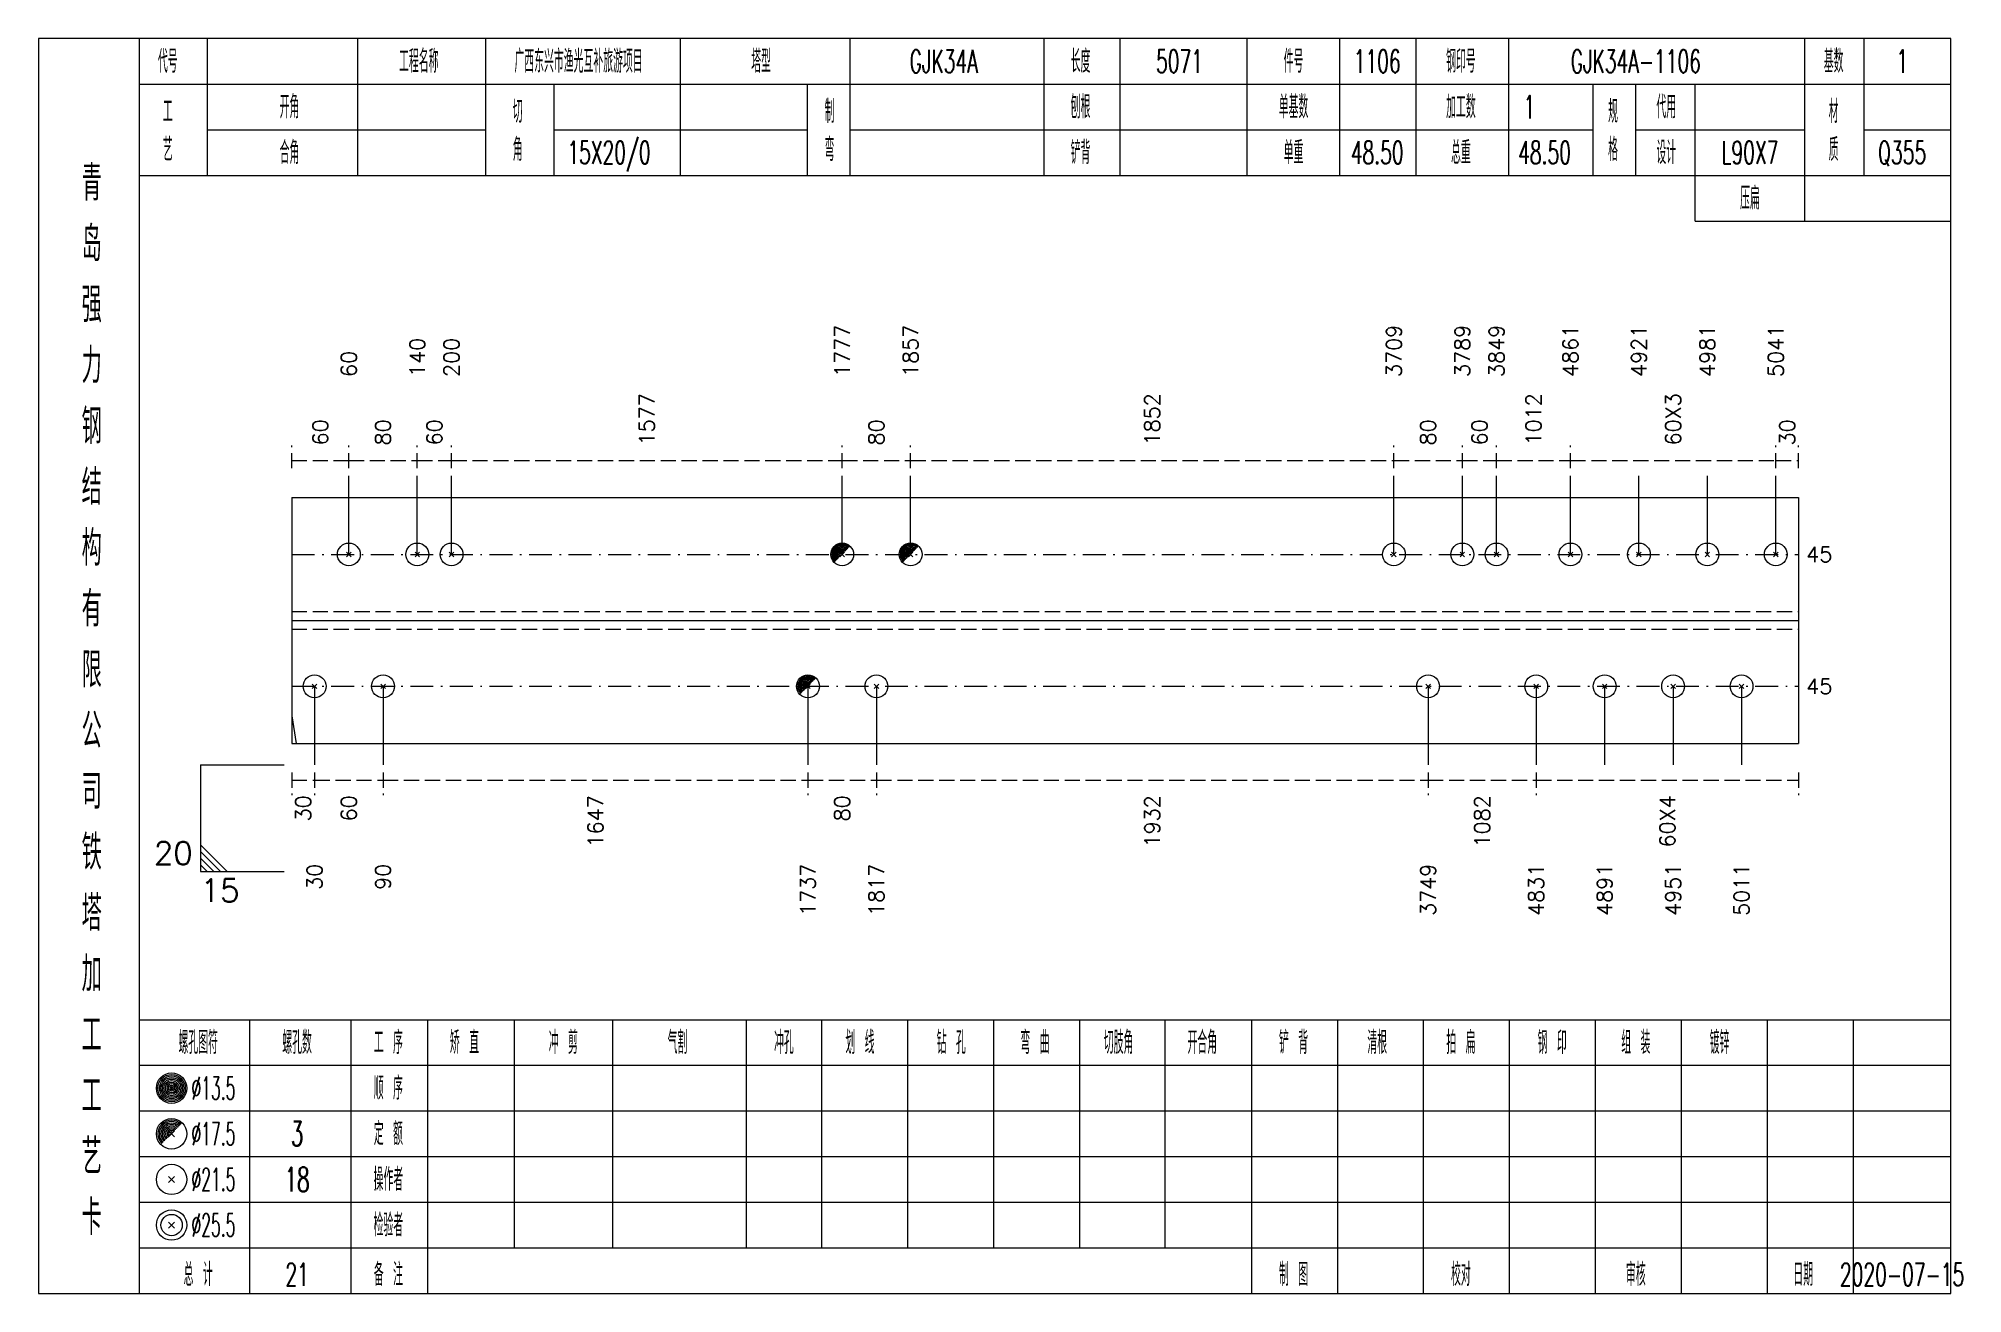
# Model space of a CAD drawing. Extents: x 0 to 2606, y -377 to 6479.
# Drawn here: x 1829.8 to 2082.7, y 1925 to 2090 of the extents above; entities that cross this region are included whole.
import ezdxf
from ezdxf.enums import TextEntityAlignment as Align

# ---------------------------------------------------------------- set-up
doc = ezdxf.new("R2010")
doc.units = 0
doc.header["$MEASUREMENT"] = 0
doc.linetypes.add('一点画线', pattern=[5.2, 3, -1, 0.2, -1])
doc.linetypes.add('虚线', pattern=[2.75, 2, -0.75])
doc.layers.get('0').update_dxf_attribs({"linetype": 'CONTINUOUS', "lineweight": 25})
doc.layers.add('1', color=7, linetype='CONTINUOUS', lineweight=25)
doc.layers.add('4', color=7, linetype='CONTINUOUS', lineweight=25)
doc.styles.get("Standard").update_dxf_attribs({"font": 'simplex.shx', "width": 0.7, "height": 3, "bigfont": 'gbhzfs.shx'})

msp = doc.modelspace()

# ---------------------------------------------------------------- texts
at = {"color": 7, "linetype": 'Continuous', "lineweight": 13}
for s, p in [('1777', (1935.46, 2045.5)), ('1857', (1944.46, 2045.5)), ('3709', (2007.99, 2045.5)), ('3789', (2016.99, 2045.5)), ('3849', (2021.49, 2045.5)), ('4861', (2031.2, 2045.5)), ('4921', (2040.2, 2045.5)), ('4981', (2049.2, 2045.5)), ('5041', (2058.2, 2045.5)), ('140', (1879.6, 2045.5)), ('200', (1884.1, 2045.5)), ('60', (1870.6, 2045.5))]:
    msp.add_text(s, height=2, rotation=90, dxfattribs=at).set_placement(p, align=Align.MIDDLE_LEFT)
at = {"color": 8, "linetype": 'Continuous', "lineweight": 9}
for s, p in [('1577', (1909.78, 2036.5)), ('1852', (1976.22, 2036.5)), ('1012', (2026.35, 2036.5)), ('60X3', (2044.7, 2036.5)), ('60', (1866.85, 2036.5)), ('80', (1875.1, 2036.5)), ('60', (1881.85, 2036.5)), ('80', (1939.96, 2036.5)), ('80', (2012.49, 2036.5)), ('60', (2019.24, 2036.5)), ('30', (2059.7, 2036.5))]:
    msp.add_text(s, height=2, rotation=90, dxfattribs=at).set_placement(p, align=Align.MIDDLE_LEFT)
at = {"color": 7, "linetype": 'Continuous', "lineweight": 13}
for p in [(2062.2, 2022.17), (2062.2, 2004.83)]:
    msp.add_text('45', height=2, dxfattribs=at).set_placement(p, align=Align.MIDDLE_LEFT)
at = {"color": 8, "linetype": 'Continuous', "lineweight": 9}
for s, p in [('30', (1864.6, 1990.5)), ('60', (1870.6, 1990.5)), ('1647', (1903.03, 1990.5)), ('80', (1935.46, 1990.5)), ('1932', (1976.22, 1990.5)), ('1082', (2019.6, 1990.5)), ('60X4', (2043.95, 1990.5))]:
    msp.add_text(s, height=2, rotation=90, dxfattribs=at).set_placement(p, align=Align.MIDDLE_RIGHT)
at = {"color": 7, "linetype": 'Continuous', "lineweight": 13}
msp.add_text('20', height=3, dxfattribs=at).set_placement((1850.1, 1980.5), align=Align.BOTTOM_RIGHT)
msp.add_text('15', height=3, dxfattribs=at).set_placement((1851.1, 1979.5), align=Align.TOP_LEFT)
at = {"layer": '1', "color": 7, "linetype": 'Continuous', "lineweight": 13}
for s, p in [('30', (1866.1, 1981.5)), ('90', (1875.1, 1981.5)), ('1737', (1930.96, 1981.5)), ('1817', (1939.96, 1981.5)), ('3749', (2012.49, 1981.5)), ('4831', (2026.7, 1981.5)), ('4891', (2035.7, 1981.5)), ('4951', (2044.7, 1981.5)), ('5011', (2053.7, 1981.5))]:
    msp.add_text(s, height=2, rotation=90, dxfattribs=at).set_placement(p, align=Align.MIDDLE_RIGHT)
at = {"layer": '4', "color": 1, "linetype": 'Continuous', "lineweight": 13}
for s, height, width, p in [('代号', 3, 0.6, (1846.8, 2087)), ('工程名称', 3, 0.6, (1879.8, 2087)), ('广西东兴市渔光互补旅游项目', 3, 0.6, (1900.8, 2087)), ('塔型', 3, 0.6, (1924.8, 2087)), ('GJK34A', 3, 0.6, (1948.8, 2087)), ('长度', 3, 0.6, (1966.8, 2087)), ('5071', 3, 0.6, (1979.8, 2087)), ('件号', 3, 0.6, (1994.8, 2087)), ('1106', 3, 0.6, (2005.8, 2087)), ('钢印号', 3, 0.6, (2016.8, 2087)), ('GJK34A-1106', 3, 0.6, (2039.8, 2087)), ('基数', 3, 0.6, (2065.8, 2087)), ('1', 3, 0.6, (2074.8, 2087)), ('工', 3, 0.6, (1846.8, 2080.4)), ('开角', 3, 0.6, (1862.8, 2081)), ('切', 3, 0.6, (1892.8, 2080.4)), ('制', 3, 0.6, (1933.8, 2080.4)), ('刨根', 3, 0.6, (1966.8, 2081)), ('单基数', 3, 0.6, (1994.8, 2081)), ('加工数', 3, 0.6, (2016.8, 2081)), ('1', 3, 0.6, (2025.8, 2081)), ('规', 3, 0.6, (2036.8, 2080.4)), ('代用', 3, 0.6, (2043.8, 2081)), ('材', 3, 0.6, (2065.8, 2080.4)), ('艺', 3, 0.6, (1846.8, 2075.4)), ('合角', 3, 0.6, (1862.8, 2075)), ('角', 3, 0.6, (1892.8, 2075.4)), ('15X20/0', 3, 0.6, (1904.8, 2075)), ('弯', 3, 0.6, (1933.8, 2075.4)), ('铲背', 3, 0.6, (1966.8, 2075)), ('单重', 3, 0.6, (1994.8, 2075)), ('总重', 3, 0.6, (2016.8, 2075)), ('格', 3, 0.6, (2036.8, 2075.4)), ('设计', 3, 0.6, (2043.8, 2075)), ('质', 3, 0.6, (2065.8, 2075.4)), ('48.50', 3, 0.6, (2005.8, 2075)), ('48.50', 3, 0.6, (2027.8, 2075)), ('L90X7', 3, 0.6, (2054.8, 2075)), ('Q355', 3, 0.6, (2074.8, 2075)), ('青', 4.6, 0.8, (1836.8, 2071)), ('压扁', 3, 0.6, (2054.8, 2069)), ('岛', 4.6, 0.8, (1836.8, 2063)), ('强', 4.6, 0.8, (1836.8, 2055)), ('力', 4.6, 0.8, (1836.8, 2047)), ('钢', 4.6, 0.8, (1836.8, 2039)), ('结', 4.6, 0.8, (1836.8, 2031)), ('构', 4.6, 0.8, (1836.8, 2023)), ('有', 4.6, 0.8, (1836.8, 2015)), ('限', 4.6, 0.8, (1836.8, 2007)), ('公', 4.6, 0.8, (1836.8, 1999)), ('司', 4.6, 0.8, (1836.8, 1991)), ('铁', 4.6, 0.8, (1836.8, 1983)), ('塔', 4.6, 0.8, (1836.8, 1975)), ('加', 4.6, 0.8, (1836.8, 1967)), ('工', 4.6, 0.8, (1836.8, 1959)), ('螺孔图符', 3, 0.6, (1850.8, 1958)), ('螺孔数', 3, 0.6, (1863.8, 1958)), ('工 序', 3, 0.6, (1875.8, 1958)), ('矫 直', 3, 0.6, (1885.8, 1958)), ('冲 剪', 3, 0.6, (1898.8, 1958)), ('气割', 3, 0.6, (1913.8, 1958)), ('冲孔', 3, 0.6, (1927.8, 1958)), ('划 线', 3, 0.6, (1937.8, 1958)), ('钻 孔', 3, 0.6, (1949.8, 1958)), ('弯 曲', 3, 0.6, (1960.8, 1958)), ('切肢角', 3, 0.6, (1971.8, 1958)), ('开合角', 3, 0.6, (1982.8, 1958)), ('铲 背', 3, 0.6, (1994.8, 1958)), ('清根', 3, 0.6, (2005.8, 1958)), ('拍 扁', 3, 0.6, (2016.8, 1958)), ('钢 印', 3, 0.6, (2028.8, 1958)), ('组 装', 3, 0.6, (2039.8, 1958)), ('镀锌', 3, 0.6, (2050.8, 1958)), ('工', 4.6, 0.8, (1836.8, 1951)), ('%%C13.5', 3, 0.5, (1852.8, 1952)), ('顺 序', 3, 0.6, (1875.8, 1952)), ('定 额', 3, 0.6, (1875.8, 1946)), ('艺', 4.6, 0.8, (1836.8, 1943)), ('%%C17.5', 3, 0.5, (1852.8, 1946)), ('3', 3.2, 0.6, (1863.8, 1946)), ('%%C21.5', 3, 0.5, (1852.8, 1940)), ('18', 3.2, 0.6, (1863.8, 1940)), ('操作者', 3, 0.6, (1875.8, 1940)), ('卡', 4.6, 0.8, (1836.8, 1935)), ('%%C25.5', 3, 0.5, (1852.8, 1934)), ('检验者', 3, 0.6, (1875.8, 1934)), ('总 计', 3, 0.6, (1850.8, 1927.5)), ('21', 3, 0.6, (1863.8, 1927.5)), ('备 注', 3, 0.6, (1875.8, 1927.5)), ('制 图', 3, 0.6, (1994.8, 1927.5)), ('校对', 3, 0.6, (2016.8, 1927.5)), ('审核', 3, 0.6, (2039.8, 1927.5)), ('日期', 3, 0.6, (2061.8, 1927.5)), ('2020-07-15', 3, 0.6, (2074.8, 1927.5))]:
    msp.add_text(s, height=height, dxfattribs=dict(at, width=width)).set_placement(p, align=Align.MIDDLE_CENTER)

# ---------------------------------------------------------------- linework, layer by layer
at = {"color": 8, "linetype": '虚线', "lineweight": 9}
for p, q in [((1863.1, 2033.5), (1863.1, 2036.5)), ((1870.6, 2033.5), (1870.6, 2036.5)), ((1870.6, 2033.5), (1870.6, 2036.5)), ((1879.6, 2033.5), (1879.6, 2036.5)), ((1879.6, 2033.5), (1879.6, 2036.5)), ((1884.1, 2033.5), (1884.1, 2036.5)), ((1884.1, 2033.5), (1884.1, 2036.5)), ((1935.46, 2033.5), (1935.46, 2036.5)), ((1935.46, 2033.5), (1935.46, 2036.5)), ((1944.46, 2033.5), (1944.46, 2036.5)), ((1944.46, 2033.5), (1944.46, 2036.5)), ((2007.99, 2033.5), (2007.99, 2036.5)), ((2007.99, 2033.5), (2007.99, 2036.5)), ((2016.99, 2033.5), (2016.99, 2036.5)), ((2016.99, 2033.5), (2016.99, 2036.5)), ((2021.49, 2033.5), (2021.49, 2036.5)), ((2021.49, 2033.5), (2021.49, 2036.5)), ((2031.2, 2033.5), (2031.2, 2036.5)), ((2031.2, 2033.5), (2031.2, 2036.5)), ((2058.2, 2033.5), (2058.2, 2036.5)), ((2058.2, 2033.5), (2058.2, 2036.5)), ((2061.2, 2033.5), (2061.2, 2036.5)), ((1863.1, 2034.5), (1870.6, 2034.5)), ((1870.6, 2034.5), (1879.6, 2034.5)), ((1879.6, 2034.5), (1884.1, 2034.5)), ((1884.1, 2034.5), (1935.46, 2034.5)), ((1935.46, 2034.5), (1944.46, 2034.5)), ((1944.46, 2034.5), (2007.99, 2034.5)), ((2007.99, 2034.5), (2016.99, 2034.5)), ((2016.99, 2034.5), (2021.49, 2034.5)), ((2021.49, 2034.5), (2031.2, 2034.5)), ((2031.2, 2034.5), (2058.2, 2034.5)), ((2058.2, 2034.5), (2061.2, 2034.5)), ((1863.1, 1993.5), (1863.1, 1990.5)), ((1866.1, 1993.5), (1866.1, 1990.5)), ((1866.1, 1993.5), (1866.1, 1990.5)), ((1875.1, 1993.5), (1875.1, 1990.5)), ((1875.1, 1993.5), (1875.1, 1990.5)), ((1930.96, 1993.5), (1930.96, 1990.5)), ((1930.96, 1993.5), (1930.96, 1990.5)), ((1939.96, 1993.5), (1939.96, 1990.5)), ((1939.96, 1993.5), (1939.96, 1990.5)), ((2012.49, 1993.5), (2012.49, 1990.5)), ((2012.49, 1993.5), (2012.49, 1990.5)), ((2026.7, 1993.5), (2026.7, 1990.5)), ((2026.7, 1993.5), (2026.7, 1990.5)), ((2061.2, 1993.5), (2061.2, 1990.5)), ((1863.1, 1992.5), (1866.1, 1992.5)), ((1866.1, 1992.5), (1875.1, 1992.5)), ((1875.1, 1992.5), (1930.96, 1992.5)), ((1930.96, 1992.5), (1939.96, 1992.5)), ((1939.96, 1992.5), (2012.49, 1992.5)), ((2012.49, 1992.5), (2026.7, 1992.5)), ((2026.7, 1992.5), (2061.2, 1992.5))]:
    msp.add_line(p, q, dxfattribs=at)
at = {"color": 7, "linetype": 'Continuous', "lineweight": 13}
for p, q in [((1870.6, 2022.17), (1870.6, 2032.5)), ((1879.6, 2022.17), (1879.6, 2032.5)), ((1884.1, 2022.17), (1884.1, 2032.5)), ((1935.46, 2022.17), (1935.46, 2032.5)), ((1944.46, 2022.17), (1944.46, 2032.5)), ((2007.99, 2022.17), (2007.99, 2032.5)), ((2016.99, 2022.17), (2016.99, 2032.5)), ((2021.49, 2022.17), (2021.49, 2032.5)), ((2031.2, 2022.17), (2031.2, 2032.5)), ((2040.2, 2022.17), (2040.2, 2032.5)), ((2049.2, 2022.17), (2049.2, 2032.5)), ((2058.2, 2022.17), (2058.2, 2032.5)), ((1870.3, 2021.87), (1870.9, 2022.47)), ((1870.9, 2021.87), (1870.3, 2022.47)), ((1879.3, 2021.87), (1879.9, 2022.47)), ((1879.9, 2021.87), (1879.3, 2022.47)), ((1883.8, 2021.87), (1884.4, 2022.47)), ((1884.4, 2021.87), (1883.8, 2022.47)), ((2007.69, 2021.87), (2008.29, 2022.47)), ((2008.29, 2021.87), (2007.69, 2022.47)), ((2016.69, 2021.87), (2017.29, 2022.47)), ((2017.29, 2021.87), (2016.69, 2022.47)), ((2021.19, 2021.87), (2021.79, 2022.47)), ((2021.79, 2021.87), (2021.19, 2022.47)), ((2030.9, 2021.87), (2031.5, 2022.47)), ((2031.5, 2021.87), (2030.9, 2022.47)), ((2039.9, 2021.87), (2040.5, 2022.47)), ((2040.5, 2021.87), (2039.9, 2022.47)), ((2048.9, 2021.87), (2049.5, 2022.47)), ((2049.5, 2021.87), (2048.9, 2022.47)), ((2057.9, 2021.87), (2058.5, 2022.47)), ((2058.5, 2021.87), (2057.9, 2022.47)), ((1866.1, 2004.83), (1866.1, 1994.5)), ((1875.1, 2004.83), (1875.1, 1994.5)), ((1930.96, 2004.83), (1930.96, 1994.5)), ((1939.96, 2004.83), (1939.96, 1994.5)), ((2012.49, 2004.83), (2012.49, 1994.5)), ((2026.7, 2004.83), (2026.7, 1994.5)), ((2035.7, 2004.83), (2035.7, 1994.5)), ((2044.7, 2004.83), (2044.7, 1994.5)), ((2053.7, 2004.83), (2053.7, 1994.5)), ((1863.1, 2000.93), (1863.69, 1997.33)), ((1851.1, 1994.5), (1862.1, 1994.5)), ((1851.1, 1994.5), (1851.1, 1980.5)), ((1854.6, 1980.5), (1851.1, 1984)), ((1853.72, 1980.5), (1851.1, 1983.12)), ((1852.85, 1980.5), (1851.1, 1982.25)), ((1851.97, 1980.5), (1851.1, 1981.38)), ((1851.1, 1980.5), (1862.1, 1980.5))]:
    msp.add_line(p, q, dxfattribs=at)
at = {"color": 7, "linetype": 'Continuous', "lineweight": 18}
for p, q in [((1863.1, 2029.67), (1863.1, 1997.33)), ((1863.1, 2029.67), (2061.2, 2029.67)), ((2061.2, 2029.67), (2061.2, 1997.33)), ((1863.1, 2013.5), (2061.2, 2013.5))]:
    msp.add_line(p, q, dxfattribs=at)
at = {"color": 3, "linetype": '一点画线', "lineweight": 13}
for p, q in [((1863.1, 2022.17), (2061.2, 2022.17)), ((1863.1, 2004.83), (2061.2, 2004.83))]:
    msp.add_line(p, q, dxfattribs=at)
at = {"color": 7, "linetype": 'Continuous', "lineweight": 0}
for p, q in [((1935.16, 2021.87), (1935.76, 2022.47)), ((1935.16, 2022.47), (1935.76, 2021.87)), ((1944.16, 2021.87), (1944.76, 2022.47)), ((1944.16, 2022.47), (1944.76, 2021.87))]:
    msp.add_line(p, q, dxfattribs=at)
at = {"color": 1, "linetype": '虚线', "lineweight": 18}
for p, q in [((1863.1, 2014.67), (2061.2, 2014.67)), ((1863.1, 2012.33), (2061.2, 2012.33))]:
    msp.add_line(p, q, dxfattribs=at)
at = {"color": 7, "linetype": 'Continuous', "lineweight": 13}
for centre in [(1870.6, 2022.17), (1879.6, 2022.17), (1884.1, 2022.17), (1935.46, 2022.17), (1944.46, 2022.17), (2007.99, 2022.17), (2016.99, 2022.17), (2021.49, 2022.17), (2031.2, 2022.17), (2040.2, 2022.17), (2049.2, 2022.17), (2058.2, 2022.17)]:
    msp.add_circle(centre, 1.5, dxfattribs=at)
for centre, radius in [((1935.46, 2022.17), 1.35), ((1935.46, 2022.17), 1.2), ((1935.46, 2022.17), 1.05), ((1935.46, 2022.17), 0.9), ((1935.46, 2022.17), 0.75), ((1935.46, 2022.17), 0.6), ((1935.46, 2022.17), 0.45), ((1935.46, 2022.17), 0.3), ((1935.46, 2022.17), 0.15), ((1944.46, 2022.17), 1.35), ((1944.46, 2022.17), 1.2), ((1944.46, 2022.17), 1.05), ((1944.46, 2022.17), 0.9), ((1944.46, 2022.17), 0.75), ((1944.46, 2022.17), 0.6), ((1944.46, 2022.17), 0.45), ((1944.46, 2022.17), 0.3), ((1944.46, 2022.17), 0.15)]:
    msp.add_arc(centre, radius, 45, 225, dxfattribs=at)
at = {"layer": '1', "color": 7, "linetype": 'Continuous', "lineweight": 13}
for p, q in [((1865.8, 2004.53), (1866.4, 2005.13)), ((1866.4, 2004.53), (1865.8, 2005.13)), ((1874.8, 2004.53), (1875.4, 2005.13)), ((1875.4, 2004.53), (1874.8, 2005.13)), ((1939.66, 2004.53), (1940.26, 2005.13)), ((1940.26, 2004.53), (1939.66, 2005.13)), ((2012.19, 2004.53), (2012.79, 2005.13)), ((2012.79, 2004.53), (2012.19, 2005.13)), ((2026.4, 2004.53), (2027, 2005.13)), ((2027, 2004.53), (2026.4, 2005.13)), ((2035.4, 2004.53), (2036, 2005.13)), ((2036, 2004.53), (2035.4, 2005.13)), ((2044.4, 2004.53), (2045, 2005.13)), ((2045, 2004.53), (2044.4, 2005.13)), ((2053.4, 2004.53), (2054, 2005.13)), ((2054, 2004.53), (2053.4, 2005.13))]:
    msp.add_line(p, q, dxfattribs=at)
at = {"layer": '1', "color": 7, "linetype": 'Continuous', "lineweight": 0}
for p, q in [((1930.66, 2004.53), (1931.26, 2005.13)), ((1930.66, 2005.13), (1931.26, 2004.53))]:
    msp.add_line(p, q, dxfattribs=at)
at = {"layer": '1', "color": 7, "linetype": 'Continuous', "lineweight": 18}
msp.add_line((1863.1, 1997.33), (2061.2, 1997.33), dxfattribs=at)
at = {"layer": '1', "color": 7, "linetype": 'Continuous', "lineweight": 13}
for centre in [(1866.1, 2004.83), (1875.1, 2004.83), (1930.96, 2004.83), (1939.96, 2004.83), (2012.49, 2004.83), (2026.7, 2004.83), (2035.7, 2004.83), (2044.7, 2004.83), (2053.7, 2004.83)]:
    msp.add_circle(centre, 1.5, dxfattribs=at)
for radius in [1.35, 1.2, 1.05, 0.9, 0.75, 0.6, 0.45, 0.3, 0.15]:
    msp.add_arc((1930.96, 2004.83), radius, 45, 225, dxfattribs=at)
at = {"layer": '4', "color": 1, "linetype": 'Continuous', "lineweight": 18}
for p, q in [((1843.1, 1925), (1843.1, 2090)), ((1852, 2072), (1852, 2090)), ((1871.8, 2072), (1871.8, 2090)), ((1888.6, 2072), (1888.6, 2090)), ((1914.2, 2072), (1914.2, 2090)), ((1936.5, 2072), (1936.5, 2090)), ((1962, 2072), (1962, 2090)), ((1972, 2072), (1972, 2090)), ((1988.7, 2072), (1988.7, 2090)), ((2000.9, 2072), (2000.9, 2090)), ((2010.9, 2072), (2010.9, 2090)), ((2023.1, 2072), (2023.1, 2090)), ((2062, 2066), (2062, 2090)), ((2069.8, 2072), (2069.8, 2090)), ((1843.1, 2084), (2081.2, 2084)), ((1897.6, 2072), (1897.6, 2084)), ((1930.9, 2072), (1930.9, 2084)), ((2034.2, 2072), (2034.2, 2084)), ((2039.8, 2072), (2039.8, 2084)), ((2047.6, 2066), (2047.6, 2084)), ((1852, 2078), (1888.6, 2078)), ((1897.6, 2078), (1930.9, 2078)), ((1936.5, 2078), (2034.2, 2078)), ((2039.8, 2078), (2062, 2078)), ((2069.8, 2078), (2081.2, 2078)), ((1843.1, 2072), (2081.2, 2072)), ((2047.6, 2066), (2081.2, 2066)), ((1843.1, 1961), (2081.2, 1961)), ((1857.6, 1925), (1857.6, 1961)), ((1870.9, 1925), (1870.9, 1961)), ((1881, 1925), (1881, 1961)), ((1892.4, 1931), (1892.4, 1961)), ((1905.3, 1931), (1905.3, 1961)), ((1922.9, 1931), (1922.9, 1961)), ((1932.8, 1931), (1932.8, 1961)), ((1944.1, 1931), (1944.1, 1961)), ((1955.4, 1931), (1955.4, 1961)), ((1966.7, 1931), (1966.7, 1961)), ((1977.9, 1931), (1977.9, 1961)), ((1989.3, 1931), (1989.3, 1961)), ((2000.6, 1931), (2000.6, 1961)), ((2011.9, 1931), (2011.9, 1961)), ((2023.2, 1931), (2023.2, 1961)), ((2034.5, 1931), (2034.5, 1961)), ((2045.8, 1931), (2045.8, 1961)), ((2057.1, 1931), (2057.1, 1961)), ((2068.4, 1931), (2068.4, 1961)), ((1843.1, 1955), (2081.2, 1955)), ((1843.1, 1949), (2081.2, 1949)), ((1843.1, 1943), (2081.2, 1943)), ((1843.1, 1937), (2081.2, 1937)), ((1843.1, 1931), (2081.2, 1931)), ((1989.3, 1925), (1989.3, 1931)), ((2000.6, 1925), (2000.6, 1931)), ((2011.9, 1925), (2011.9, 1931)), ((2023.2, 1925), (2023.2, 1931)), ((2034.5, 1925), (2034.5, 1931)), ((2045.8, 1925), (2045.8, 1931)), ((2057.1, 1925), (2057.1, 1931)), ((2068.4, 1925), (2068.4, 1931))]:
    msp.add_line(p, q, dxfattribs=at)
at = {"layer": '4', "color": 7, "linetype": 'Continuous', "lineweight": 13}
for p, q in [((1847.1, 1951.8), (1847.5, 1952.2)), ((1847.5, 1951.8), (1847.1, 1952.2)), ((1846.9, 1939.6), (1847.7, 1940.4)), ((1847.7, 1939.6), (1846.9, 1940.4)), ((1846.9, 1933.6), (1847.7, 1934.4)), ((1847.7, 1933.6), (1846.9, 1934.4))]:
    msp.add_line(p, q, dxfattribs=at)
at = {"layer": '4', "color": 7, "linetype": 'Continuous', "lineweight": 0}
for p, q in [((1846.9, 1945.6), (1847.7, 1946.4)), ((1846.9, 1946.4), (1847.7, 1945.6))]:
    msp.add_line(p, q, dxfattribs=at)
at = {"layer": '4', "color": 1, "linetype": 'Continuous', "lineweight": 18}
msp.add_lwpolyline([(1829.8, 2090), (1829.8, 1925), (2081.2, 1925), (2081.2, 2090)], close=True, dxfattribs=at)
at = {"layer": '4', "color": 7, "linetype": 'Continuous', "lineweight": 13}
for centre, radius in [((1847.3, 1952), 2), ((1847.3, 1952), 1.8), ((1847.3, 1952), 1.6), ((1847.3, 1952), 1.4), ((1847.3, 1952), 1.2), ((1847.3, 1952), 1), ((1847.3, 1952), 0.8), ((1847.3, 1952), 0.6), ((1847.3, 1952), 0.4), ((1847.3, 1952), 0.2), ((1847.3, 1946), 2), ((1847.3, 1940), 2), ((1847.3, 1934), 2), ((1847.3, 1934), 1.4)]:
    msp.add_circle(centre, radius, dxfattribs=at)
for radius in [1.8, 1.6, 1.4, 1.2, 1, 0.8, 0.6, 0.4, 0.2]:
    msp.add_arc((1847.3, 1946), radius, 45, 225, dxfattribs=at)

msp.set_redraw_order([(e.dxf.handle, doc.entitydb.next_handle()) for e in msp.query("TEXT MTEXT ATTDEF DIMENSION ARC_DIMENSION")])  # texts and dimensions are drawn at this point

doc.saveas('drawing.dxf')
